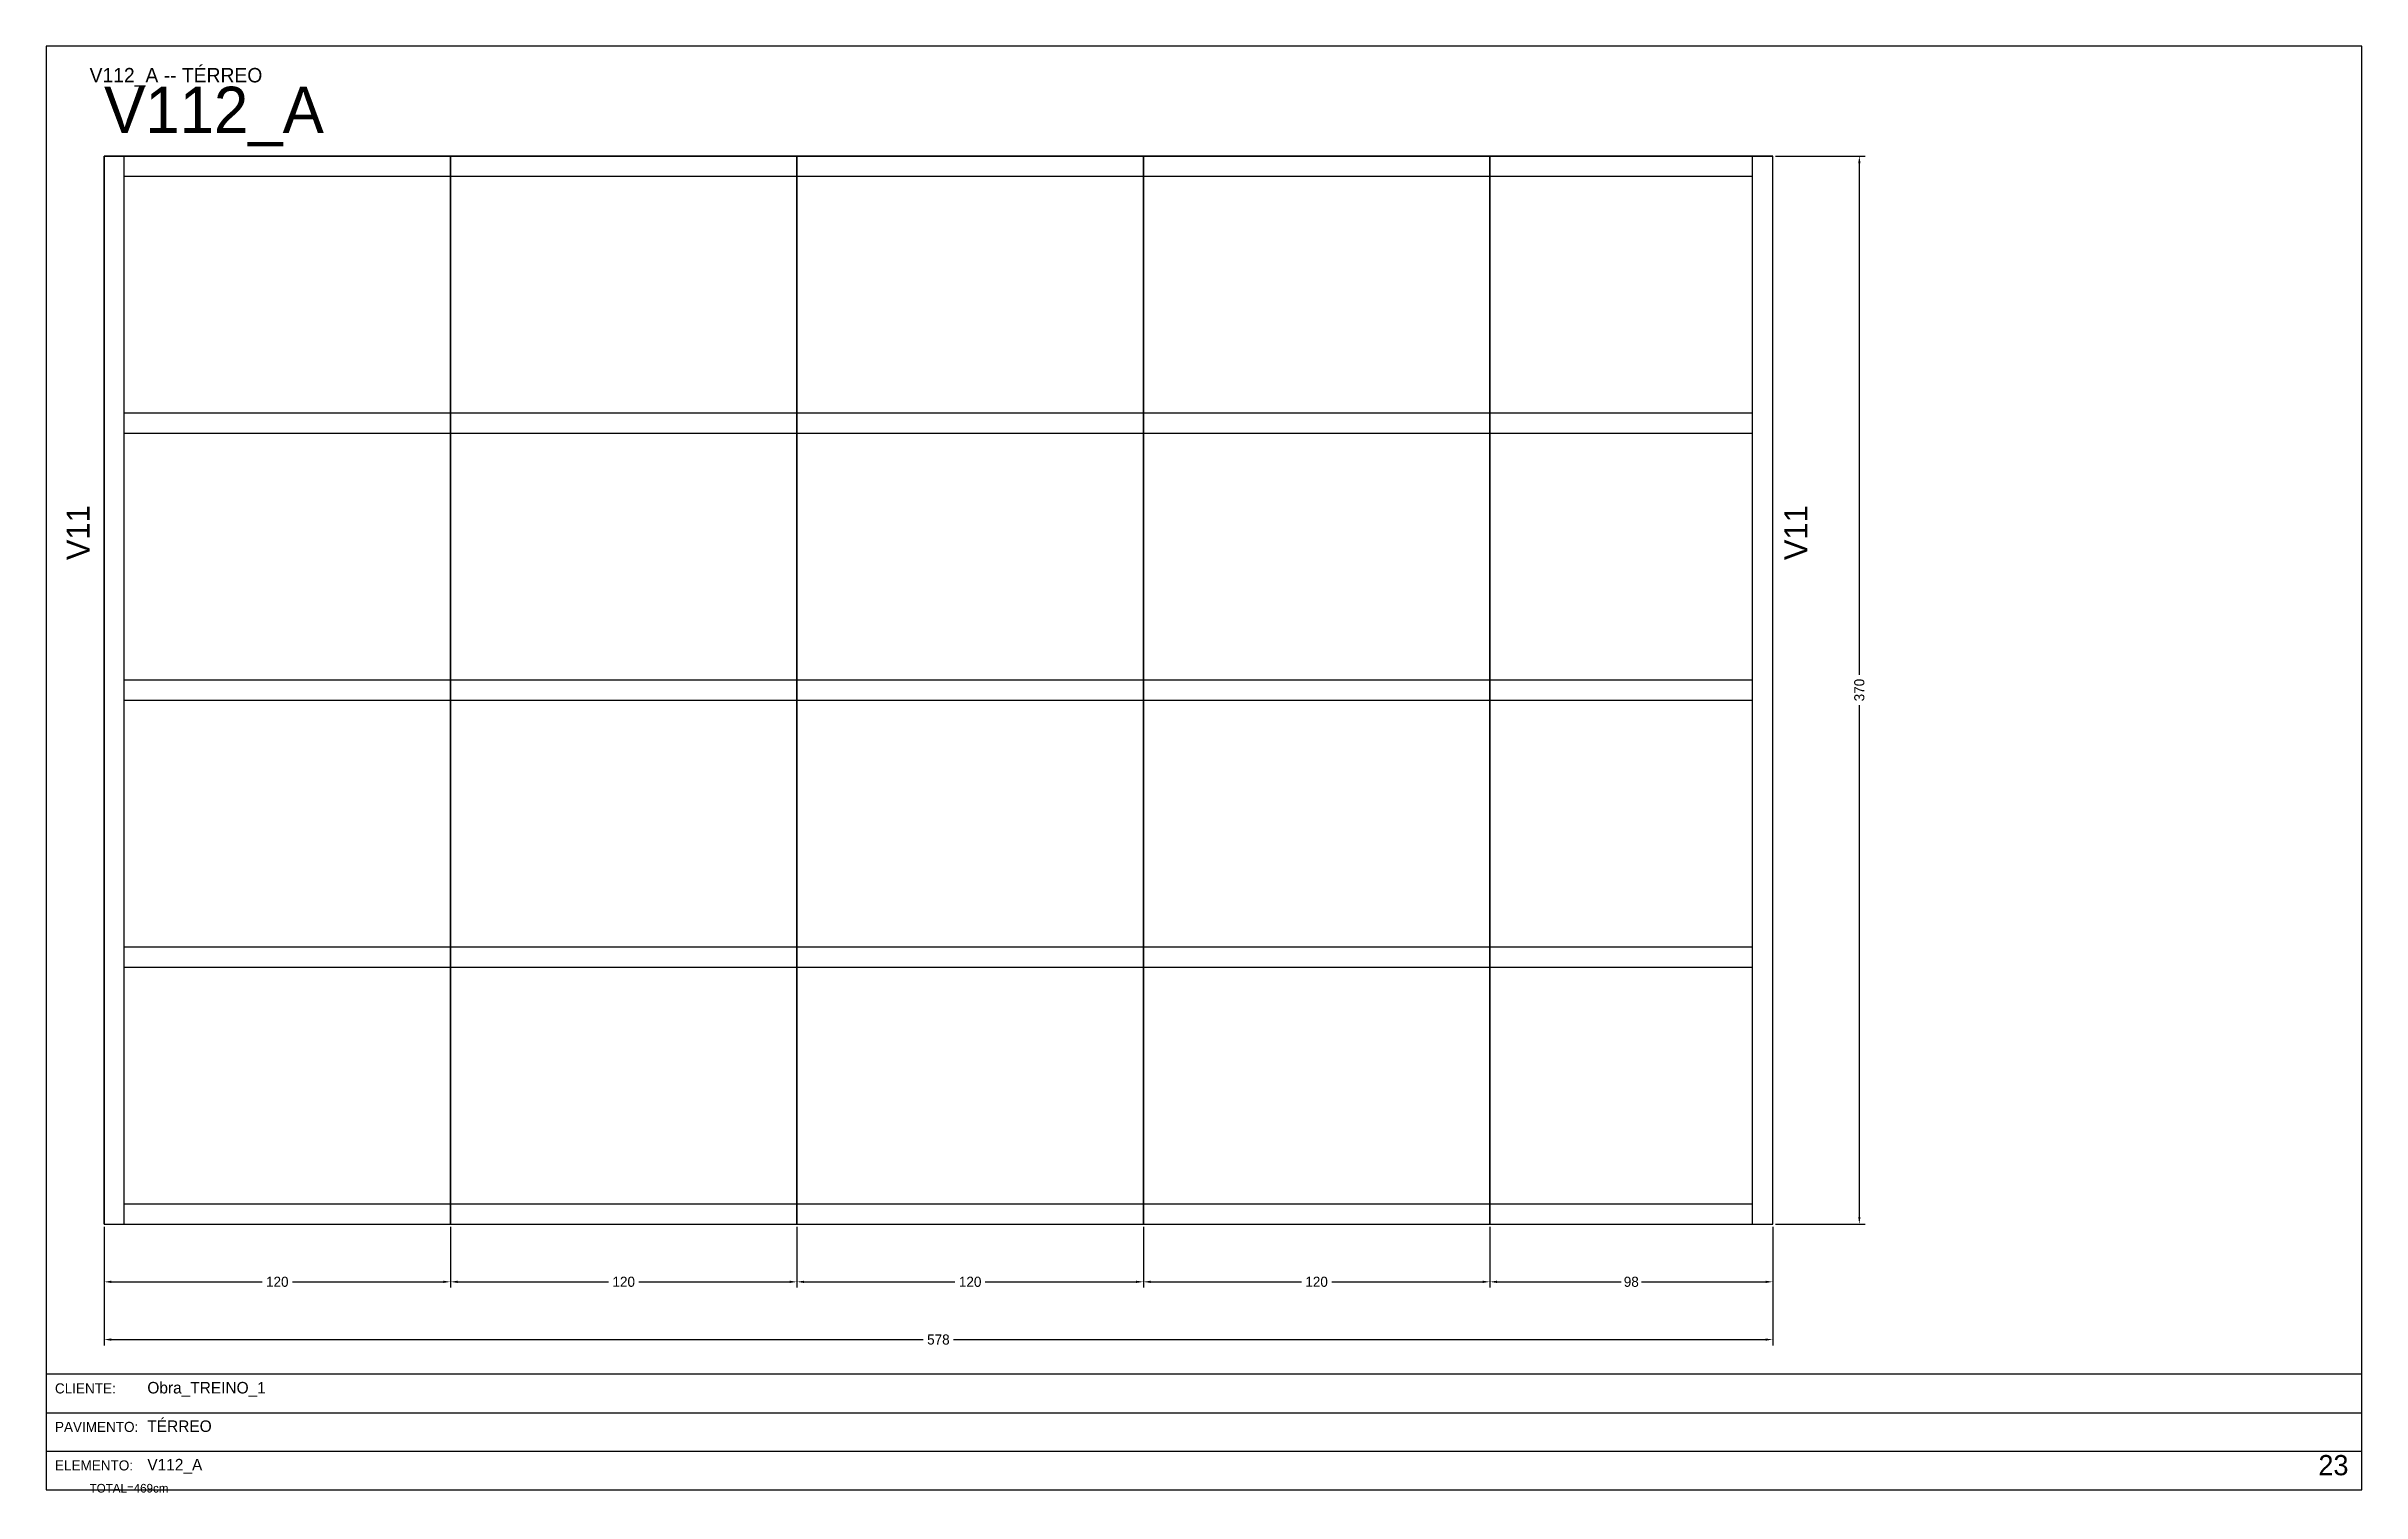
# Model space of a CAD drawing. Header units: metres. Extents: x 0 to 3268, y -4496 to 124.
# Drawn here: x 1644 to 2446, y -2039 to -1538 of the extents above; entities that cross this region are included whole.
import ezdxf

# ---------------------------------------------------------------- set-up
doc = ezdxf.new("R2010")
doc.units = ezdxf.units.M
for name, color, linetype in [('5', 5, 'Continuous'), ('BORDA_CELULA', 9, 'Continuous'), ('CARIMBO', 9, 'Continuous'), ('COTA', 241, 'Continuous'), ('NOMENCLATURA', 7, 'Continuous'), ('Painéis', 200, 'Continuous'), ('SARR_2.2x7', 40, 'Continuous')]:
    doc.layers.add(name, color=color, linetype=linetype)
doc.dimstyles.new('COTA', dxfattribs={"dimtxt": 3.5, "dimasz": 2.5, "dimexe": 2, "dimexo": 1, "dimgap": 0.9, "dimtad": 1, "dimdec": 0, "dimrnd": 1, "dimcen": 2.5, "dimclrd": 4, "dimclre": 4, "dimclrt": 4, "dimazin": 3, "dimtfac": 1, "dimtmove": 0, "dimatfit": 3})

msp = doc.modelspace()

# ---------------------------------------------------------------- texts
at = {"layer": '5'}
for p in [(1659, -1716), (2254, -1716)]:
    msp.add_text('V11', height=8, rotation=90, dxfattribs=at).set_placement(p)
at = {"layer": 'CARIMBO', "color": 9}
for s, p in [('CLIENTE:', (1647, -2004.67)), ('PAVIMENTO:', (1647, -2018)), ('ELEMENTO:', (1647, -2031.33))]:
    msp.add_text(s, height=3.5, dxfattribs=at).set_placement(p)
at = {"layer": 'CARIMBO', "color": 2}
for s, p in [('Obra_TREINO_1', (1679, -2004.67)), ('TÉRREO', (1679, -2018)), ('V112_A', (1679, -2031.33))]:
    msp.add_text(s, height=4, dxfattribs=at).set_placement(p)
at = {"layer": 'CARIMBO', "color": 3}
msp.add_text('23', height=7, dxfattribs=at).set_placement((2431, -2033))
at = {"layer": 'COTA'}
msp.add_text('TOTAL=469cm', height=3, dxfattribs=at).set_placement((1659, -2039))
at = {"layer": 'NOMENCLATURA'}
for s, height, p in [('V112_A -- TÉRREO', 5, (1659, -1550.5)), ('V112_A', 16, (1664, -1568))]:
    msp.add_text(s, height=height, dxfattribs=at).set_placement(p)

# ---------------------------------------------------------------- blocks, each defined once
blk = doc.blocks.new('_CLOSEDFILLED')
at = {"color": 0, "linetype": 'BYBLOCK'}
blk.add_solid([(-1, 0.16), (0, 0), (-1, -0.16)], dxfattribs=at)
blk = doc.blocks.new('*D203')
at = {"color": 4}
for p, q in [((1664, -1947), (1664, -1968)), ((1784, -1947), (1784, -1968)), ((1666.5, -1966), (1718.75, -1966)), ((1729.25, -1966), (1781.5, -1966))]:
    blk.add_line(p, q, dxfattribs=at)
at = {"layer": 'Defpoints'}
for p in [(1664, -1946), (1784, -1946), (1664, -1966)]:
    blk.add_point(p, dxfattribs=at)
at = {"layer": 'COTA', "color": 4, "xscale": 2.5, "yscale": 2.5, "rotation": 180}
blk.add_blockref('_CLOSEDFILLED', (1664, -1966), dxfattribs=at)
at = {"layer": 'COTA', "color": 4, "xscale": 2.5, "yscale": 2.5}
blk.add_blockref('_CLOSEDFILLED', (1784, -1966), dxfattribs=at)
at = {"layer": 'COTA', "color": 4, "insert": (1724, -1966), "char_height": 3.5, "attachment_point": 5}
blk.add_mtext('120', dxfattribs=at)
blk = doc.blocks.new('*D204')
at = {"color": 4}
for p, q in [((1784, -1947), (1784, -1968)), ((1904, -1947), (1904, -1968)), ((1786.5, -1966), (1838.75, -1966)), ((1849.25, -1966), (1901.5, -1966))]:
    blk.add_line(p, q, dxfattribs=at)
at = {"layer": 'Defpoints'}
for p in [(1784, -1946), (1904, -1946), (1784, -1966)]:
    blk.add_point(p, dxfattribs=at)
at = {"layer": 'COTA', "color": 4, "xscale": 2.5, "yscale": 2.5, "rotation": 180}
blk.add_blockref('_CLOSEDFILLED', (1784, -1966), dxfattribs=at)
at = {"layer": 'COTA', "color": 4, "xscale": 2.5, "yscale": 2.5}
blk.add_blockref('_CLOSEDFILLED', (1904, -1966), dxfattribs=at)
at = {"layer": 'COTA', "color": 4, "insert": (1844, -1966), "char_height": 3.5, "attachment_point": 5}
blk.add_mtext('120', dxfattribs=at)
blk = doc.blocks.new('*D205')
at = {"color": 4}
for p, q in [((1904, -1947), (1904, -1968)), ((2024, -1947), (2024, -1968)), ((1906.5, -1966), (1958.75, -1966)), ((1969.25, -1966), (2021.5, -1966))]:
    blk.add_line(p, q, dxfattribs=at)
at = {"layer": 'Defpoints'}
for p in [(1904, -1946), (2024, -1946), (1904, -1966)]:
    blk.add_point(p, dxfattribs=at)
at = {"layer": 'COTA', "color": 4, "xscale": 2.5, "yscale": 2.5, "rotation": 180}
blk.add_blockref('_CLOSEDFILLED', (1904, -1966), dxfattribs=at)
at = {"layer": 'COTA', "color": 4, "xscale": 2.5, "yscale": 2.5}
blk.add_blockref('_CLOSEDFILLED', (2024, -1966), dxfattribs=at)
at = {"layer": 'COTA', "color": 4, "insert": (1964, -1966), "char_height": 3.5, "attachment_point": 5}
blk.add_mtext('120', dxfattribs=at)
blk = doc.blocks.new('*D206')
at = {"color": 4}
for p, q in [((2024, -1947), (2024, -1968)), ((2144, -1947), (2144, -1968)), ((2026.5, -1966), (2078.75, -1966)), ((2089.25, -1966), (2141.5, -1966))]:
    blk.add_line(p, q, dxfattribs=at)
at = {"layer": 'Defpoints'}
for p in [(2024, -1946), (2144, -1946), (2024, -1966)]:
    blk.add_point(p, dxfattribs=at)
at = {"layer": 'COTA', "color": 4, "xscale": 2.5, "yscale": 2.5, "rotation": 180}
blk.add_blockref('_CLOSEDFILLED', (2024, -1966), dxfattribs=at)
at = {"layer": 'COTA', "color": 4, "xscale": 2.5, "yscale": 2.5}
blk.add_blockref('_CLOSEDFILLED', (2144, -1966), dxfattribs=at)
at = {"layer": 'COTA', "color": 4, "insert": (2084, -1966), "char_height": 3.5, "attachment_point": 5}
blk.add_mtext('120', dxfattribs=at)
blk = doc.blocks.new('*D207')
at = {"color": 4}
for p, q in [((2144, -1947), (2144, -1968)), ((2242, -1947), (2242, -1968)), ((2146.5, -1966), (2189.5, -1966)), ((2196.5, -1966), (2239.5, -1966))]:
    blk.add_line(p, q, dxfattribs=at)
at = {"layer": 'Defpoints'}
for p in [(2144, -1946), (2242, -1946), (2144, -1966)]:
    blk.add_point(p, dxfattribs=at)
at = {"layer": 'COTA', "color": 4, "xscale": 2.5, "yscale": 2.5, "rotation": 180}
blk.add_blockref('_CLOSEDFILLED', (2144, -1966), dxfattribs=at)
at = {"layer": 'COTA', "color": 4, "xscale": 2.5, "yscale": 2.5}
blk.add_blockref('_CLOSEDFILLED', (2242, -1966), dxfattribs=at)
at = {"layer": 'COTA', "color": 4, "insert": (2193, -1966), "char_height": 3.5, "attachment_point": 5}
blk.add_mtext('98', dxfattribs=at)
blk = doc.blocks.new('*D208')
at = {"color": 4}
for p, q in [((1664, -1947), (1664, -1988)), ((2242, -1947), (2242, -1988)), ((1666.5, -1986), (1947.75, -1986)), ((1958.25, -1986), (2239.5, -1986))]:
    blk.add_line(p, q, dxfattribs=at)
at = {"layer": 'Defpoints'}
for p in [(1664, -1946), (2242, -1946), (1664, -1986)]:
    blk.add_point(p, dxfattribs=at)
at = {"layer": 'COTA', "color": 4, "xscale": 2.5, "yscale": 2.5, "rotation": 180}
blk.add_blockref('_CLOSEDFILLED', (1664, -1986), dxfattribs=at)
at = {"layer": 'COTA', "color": 4, "xscale": 2.5, "yscale": 2.5}
blk.add_blockref('_CLOSEDFILLED', (2242, -1986), dxfattribs=at)
at = {"layer": 'COTA', "color": 4, "insert": (1953, -1986), "char_height": 3.5, "attachment_point": 5}
blk.add_mtext('578', dxfattribs=at)
blk = doc.blocks.new('*D209')
at = {"color": 4}
for p, q in [((2243, -1576), (2274, -1576)), ((2272, -1755.75), (2272, -1578.5)), ((2272, -1943.5), (2272, -1766.25)), ((2243, -1946), (2274, -1946))]:
    blk.add_line(p, q, dxfattribs=at)
at = {"layer": 'Defpoints'}
for p in [(2242, -1576), (2242, -1946), (2272, -1946)]:
    blk.add_point(p, dxfattribs=at)
at = {"layer": 'COTA', "color": 4, "xscale": 2.5, "yscale": 2.5}
for p, rotation in [((2272, -1576), 90), ((2272, -1946), 270)]:
    blk.add_blockref('_CLOSEDFILLED', p, dxfattribs=dict(at, rotation=rotation))
at = {"layer": 'COTA', "color": 4, "insert": (2272, -1761), "char_height": 3.5, "attachment_point": 5, "rotation": 90}
blk.add_mtext('370', dxfattribs=at)
blk = doc.blocks.new('*D210')
at = {"color": 4}
for p, q in [((2243, -1576), (2274, -1576)), ((2272, -1755.75), (2272, -1578.5)), ((2272, -1943.5), (2272, -1766.25)), ((2243, -1946), (2274, -1946))]:
    blk.add_line(p, q, dxfattribs=at)
at = {"layer": 'Defpoints'}
for p in [(2242, -1576), (2242, -1946), (2272, -1946)]:
    blk.add_point(p, dxfattribs=at)
at = {"layer": 'COTA', "color": 4, "xscale": 2.5, "yscale": 2.5}
for p, rotation in [((2272, -1576), 90), ((2272, -1946), 270)]:
    blk.add_blockref('_CLOSEDFILLED', p, dxfattribs=dict(at, rotation=rotation))
at = {"layer": 'COTA', "color": 4, "insert": (2272, -1761), "char_height": 3.5, "attachment_point": 5, "rotation": 90}
blk.add_mtext('370', dxfattribs=at)
blk = doc.blocks.new('*D211')
at = {"color": 4}
for p, q in [((2243, -1576), (2274, -1576)), ((2272, -1755.75), (2272, -1578.5)), ((2272, -1943.5), (2272, -1766.25)), ((2243, -1946), (2274, -1946))]:
    blk.add_line(p, q, dxfattribs=at)
at = {"layer": 'Defpoints'}
for p in [(2242, -1576), (2242, -1946), (2272, -1946)]:
    blk.add_point(p, dxfattribs=at)
at = {"layer": 'COTA', "color": 4, "xscale": 2.5, "yscale": 2.5}
for p, rotation in [((2272, -1576), 90), ((2272, -1946), 270)]:
    blk.add_blockref('_CLOSEDFILLED', p, dxfattribs=dict(at, rotation=rotation))
at = {"layer": 'COTA', "color": 4, "insert": (2272, -1761), "char_height": 3.5, "attachment_point": 5, "rotation": 90}
blk.add_mtext('370', dxfattribs=at)
blk = doc.blocks.new('*D212')
at = {"color": 4}
for p, q in [((2243, -1576), (2274, -1576)), ((2272, -1755.75), (2272, -1578.5)), ((2272, -1943.5), (2272, -1766.25)), ((2243, -1946), (2274, -1946))]:
    blk.add_line(p, q, dxfattribs=at)
at = {"layer": 'Defpoints'}
for p in [(2242, -1576), (2242, -1946), (2272, -1946)]:
    blk.add_point(p, dxfattribs=at)
at = {"layer": 'COTA', "color": 4, "xscale": 2.5, "yscale": 2.5}
for p, rotation in [((2272, -1576), 90), ((2272, -1946), 270)]:
    blk.add_blockref('_CLOSEDFILLED', p, dxfattribs=dict(at, rotation=rotation))
at = {"layer": 'COTA', "color": 4, "insert": (2272, -1761), "char_height": 3.5, "attachment_point": 5, "rotation": 90}
blk.add_mtext('370', dxfattribs=at)
blk = doc.blocks.new('*D213')
at = {"color": 4}
for p, q in [((2243, -1576), (2274, -1576)), ((2272, -1755.75), (2272, -1578.5)), ((2272, -1943.5), (2272, -1766.25)), ((2243, -1946), (2274, -1946))]:
    blk.add_line(p, q, dxfattribs=at)
at = {"layer": 'Defpoints'}
for p in [(2242, -1576), (2242, -1946), (2272, -1946)]:
    blk.add_point(p, dxfattribs=at)
at = {"layer": 'COTA', "color": 4, "xscale": 2.5, "yscale": 2.5}
for p, rotation in [((2272, -1576), 90), ((2272, -1946), 270)]:
    blk.add_blockref('_CLOSEDFILLED', p, dxfattribs=dict(at, rotation=rotation))
at = {"layer": 'COTA', "color": 4, "insert": (2272, -1761), "char_height": 3.5, "attachment_point": 5, "rotation": 90}
blk.add_mtext('370', dxfattribs=at)

# ---------------------------------------------------------------- dimensions: what is measured, and where the dimension line sits
at = {"layer": 'COTA'}
for picture in ['*D209', '*D210', '*D211', '*D212', '*D213']:
    dim = msp.add_linear_dim(base=(2272, -1946), p1=(2242, -1946), p2=(2242, -1576), angle=90, dimstyle='COTA', dxfattribs=at)
    dim.commit()
    dim.dimension.update_dxf_attribs({"geometry": picture, "text_midpoint": (2272, -1761)})
for base, p1, p2, picture, middle in [((1664, -1966), (1664, -1946), (1784, -1946), '*D203', (1724, -1966)), ((1664, -1986), (1664, -1946), (2242, -1946), '*D208', (1953, -1986)), ((1784, -1966), (1784, -1946), (1904, -1946), '*D204', (1844, -1966)), ((1904, -1966), (1904, -1946), (2024, -1946), '*D205', (1964, -1966)), ((2024, -1966), (2024, -1946), (2144, -1946), '*D206', (2084, -1966)), ((2144, -1966), (2144, -1946), (2242, -1946), '*D207', (2193, -1966))]:
    dim = msp.add_linear_dim(base=base, p1=p1, p2=p2, dimstyle='COTA', dxfattribs=at)
    dim.commit()
    dim.dimension.update_dxf_attribs({"geometry": picture, "text_midpoint": middle})

# ---------------------------------------------------------------- linework, layer by layer
at = {"layer": 'BORDA_CELULA'}
for points in [[(1644, -2038), (2446, -2038), (2446, -1538), (1644, -1538)], [(1644, -2038), (2446, -2038), (2446, -1998), (1644, -1998)]]:
    msp.add_lwpolyline(points, close=True, dxfattribs=at)
at = {"layer": 'CARIMBO'}
for p, q in [((1644, -2011.33), (2446, -2011.33)), ((1644, -2024.67), (2446, -2024.67)), ((1644, -2038), (2446, -2038))]:
    msp.add_line(p, q, dxfattribs=at)
at = {"layer": 'Painéis'}
for points in [[(1664, -1946), (1664, -1576)], [(1664, -1576), (1784, -1576)], [(1664, -1946), (1784, -1946), (1784, -1576), (1664, -1576), (1664, -1946)], [(1784, -1946), (1784, -1576)], [(1784, -1576), (1904, -1576)], [(1784, -1946), (1904, -1946), (1904, -1576), (1784, -1576), (1784, -1946)], [(1904, -1946), (1904, -1576)], [(1904, -1576), (2024, -1576)], [(1904, -1946), (2024, -1946), (2024, -1576), (1904, -1576), (1904, -1946)], [(2024, -1946), (2024, -1576)], [(2024, -1576), (2144, -1576)], [(2024, -1946), (2144, -1946), (2144, -1576), (2024, -1576), (2024, -1946)], [(2144, -1946), (2144, -1576)], [(2144, -1576), (2242, -1576)], [(2144, -1946), (2242, -1946), (2242, -1576), (2144, -1576), (2144, -1946)], [(2242, -1946), (2242, -1576)], [(1664, -1946), (1784, -1946)], [(1784, -1946), (1904, -1946)], [(1904, -1946), (2024, -1946)], [(2024, -1946), (2144, -1946)], [(2144, -1946), (2242, -1946)]]:
    msp.add_lwpolyline(points, dxfattribs=at)
at = {"layer": 'SARR_2.2x7'}
for points in [[(1671, -1946), (1671, -1576)], [(2235, -1946), (2235, -1576)], [(1671, -1583), (1784, -1583)], [(1784, -1583), (1904, -1583)], [(1904, -1583), (2024, -1583)], [(2024, -1583), (2144, -1583)], [(2144, -1583), (2235, -1583)], [(1671, -1665), (1784, -1665)], [(1784, -1665), (1904, -1665)], [(1904, -1665), (2024, -1665)], [(2024, -1665), (2144, -1665)], [(2144, -1665), (2235, -1665)], [(1671, -1672), (1784, -1672)], [(1784, -1672), (1904, -1672)], [(1904, -1672), (2024, -1672)], [(2024, -1672), (2144, -1672)], [(2144, -1672), (2235, -1672)], [(1671, -1757.5), (1784, -1757.5)], [(1784, -1757.5), (1904, -1757.5)], [(1904, -1757.5), (2024, -1757.5)], [(2024, -1757.5), (2144, -1757.5)], [(2144, -1757.5), (2235, -1757.5)], [(1671, -1764.5), (1784, -1764.5)], [(1784, -1764.5), (1904, -1764.5)], [(1904, -1764.5), (2024, -1764.5)], [(2024, -1764.5), (2144, -1764.5)], [(2144, -1764.5), (2235, -1764.5)], [(1671, -1850), (1784, -1850)], [(1784, -1850), (1904, -1850)], [(1904, -1850), (2024, -1850)], [(2024, -1850), (2144, -1850)], [(2144, -1850), (2235, -1850)], [(1671, -1857), (1784, -1857)], [(1784, -1857), (1904, -1857)], [(1904, -1857), (2024, -1857)], [(2024, -1857), (2144, -1857)], [(2144, -1857), (2235, -1857)], [(1671, -1939), (1784, -1939)], [(1784, -1939), (1904, -1939)], [(1904, -1939), (2024, -1939)], [(2024, -1939), (2144, -1939)], [(2144, -1939), (2235, -1939)]]:
    msp.add_lwpolyline(points, dxfattribs=at)

msp.set_redraw_order([(e.dxf.handle, doc.entitydb.next_handle()) for e in msp.query("TEXT MTEXT ATTDEF DIMENSION ARC_DIMENSION")])  # texts and dimensions are drawn at this point

doc.saveas('drawing.dxf')
